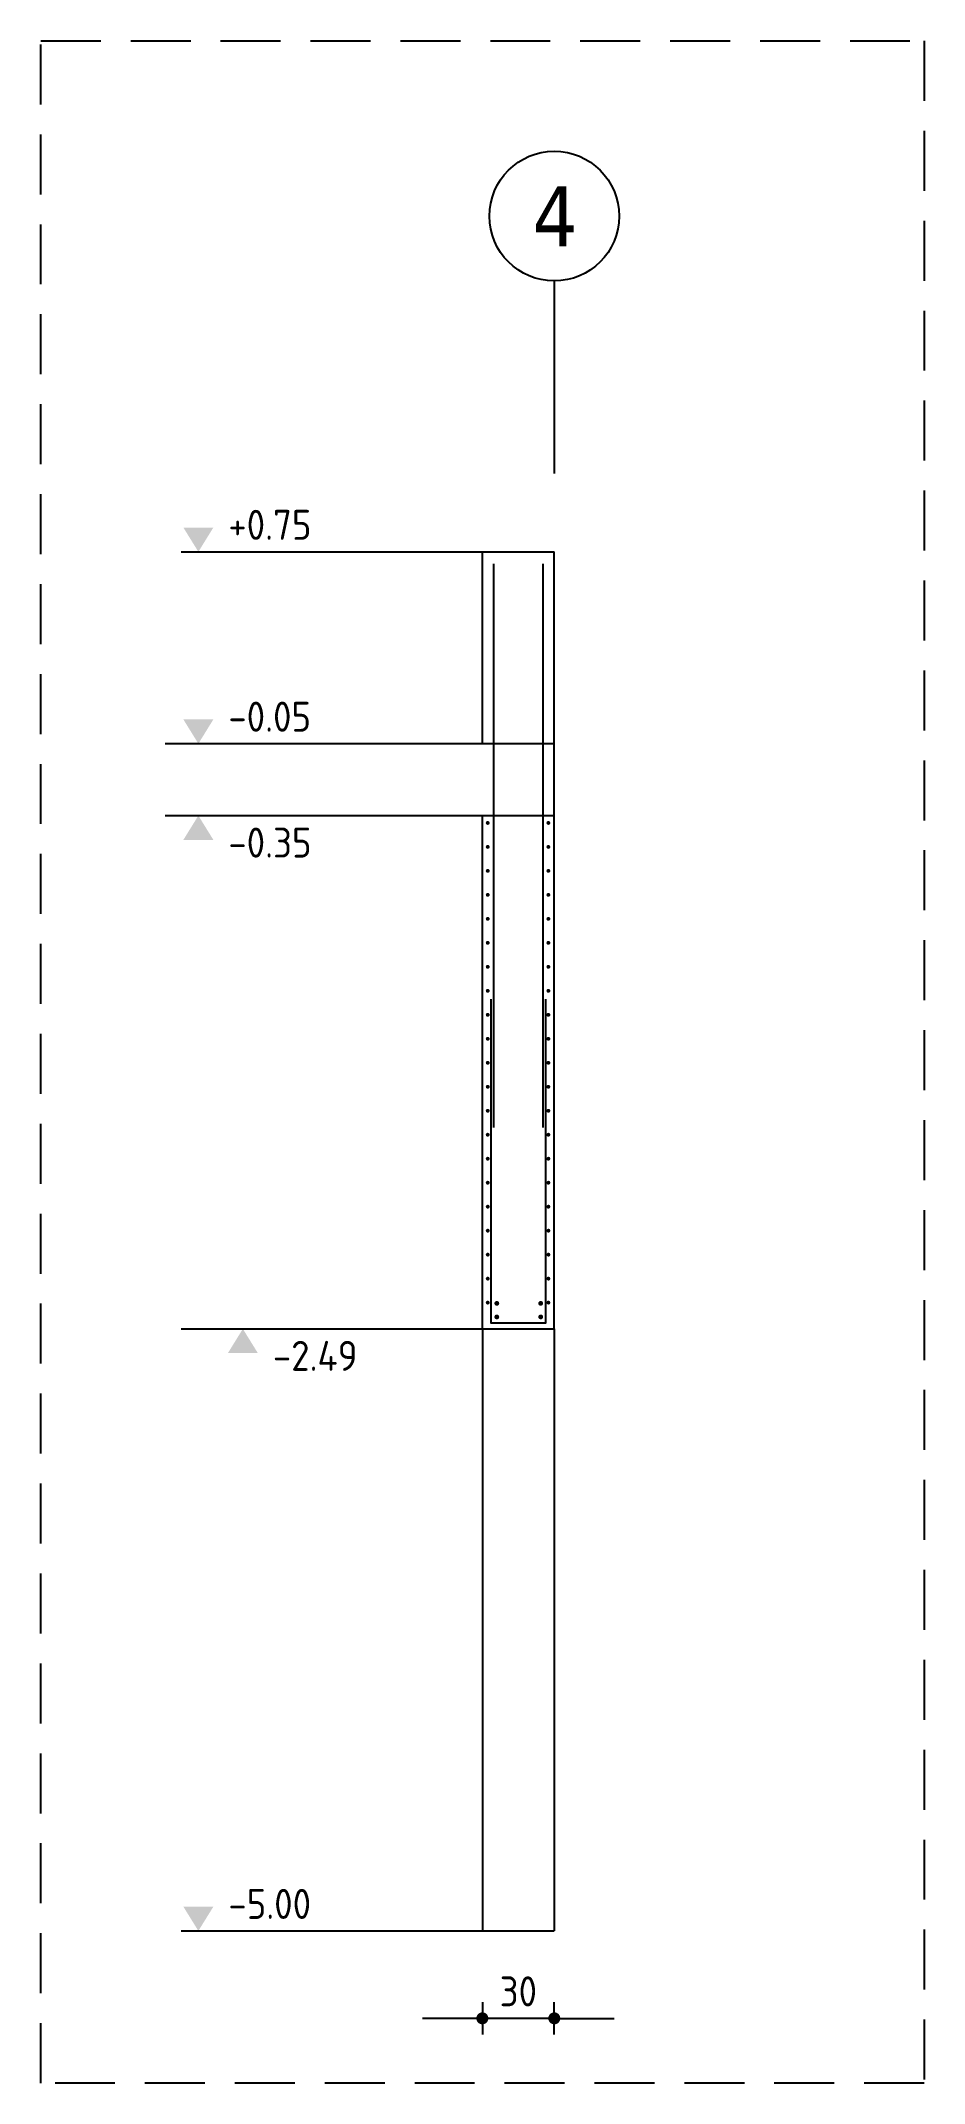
# Model space of a CAD drawing. Extents: x -9.7 to 84.9, y -22.5 to 53.6.
# Drawn here: x 41.63 to 45.32, y 45.04 to 53.56 of the extents above; entities that cross this region are included whole.
import ezdxf

# ---------------------------------------------------------------- set-up
doc = ezdxf.new("R2010")
doc.units = 0
doc.header["$LTSCALE"] = 0.5
doc.linetypes.add('AUSGEZOGEN', pattern=[1000.01, 1000, 0.01])
doc.linetypes.add('STRICHLINIE', pattern=[0.75, 0.5, -0.25])
for name, color, linetype in [('ACHSEN', 7, 'Continuous'), ('AFU', 7, 'Continuous'), ('BETON', 7, 'Continuous'), ('DETAIL', 7, 'Continuous'), ('HILFE', 7, 'Continuous'), ('koten', 7, 'Continuous'), ('MASSE', 7, 'Continuous'), ('OBJEKT', 7, 'Continuous'), ('RND', 7, 'Continuous'), ('SFP_Achsen', 7, 'Continuous')]:
    doc.layers.add(name, color=color, linetype=linetype)
doc.styles.add('helv', font='tahoma.ttf')
doc.styles.add('txt', font='isocp.shx')
doc.linetypes.add('AFU_50K', pattern='A,0.15,["/",Standard,S=0.2,R=0,X=-0.01,Y=-0.1],0.07,["/",Standard,S=0.2,R=0,X=-0.01,Y=-0.1],0.15', length=0.37)
doc.dimstyles.new('DOT_I', dxfattribs={"dimscale": 0.5, "dimtxt": 0.25, "dimasz": 0.25, "dimexe": 0.1, "dimexo": 0.3, "dimgap": 0.1, "dimtad": 1, "dimdec": 3, "dimzin": 3, "dimtxsty": 'txt', "dimblk": 'DOT', "dimblk1": 'DOT', "dimblk2": 'DOT', "dimsah": 1, "dimcen": 0.1, "dimse1": 1, "dimse2": 1, "dimazin": 0, "dimtfac": 1, "dimtdec": 4, "dimtix": 1, "dimtmove": 2, "dimatfit": 3, "dimfxl": 0, "dimtvp": 1, "dimtolj": 1, "dimtzin": 0, "dimarcsym": 0})

msp = doc.modelspace()

# ---------------------------------------------------------------- texts
at = {"layer": 'SFP_Achsen', "color": 6, "linetype": 'AUSGEZOGEN', "style": 'helv'}
msp.add_text('4', height=0.25, dxfattribs=at).set_placement((43.6852, 52.7026))

# ---------------------------------------------------------------- blocks, each defined once
blk = doc.blocks.new('okrd_o')
at = {"layer": 'koten', "color": 7, "linetype": 'Continuous'}
blk.add_solid([(-0.125, 0.202), (0.125, 0.202), (0, 0)], dxfattribs=at)
at = {"layer": 'koten', "style": 'txt'}
blk.add_attdef('OKRD', (0.25, 0.1), '', height=0.25, dxfattribs=at)
blk = doc.blocks.new('okrd_u')
at = {"layer": 'koten', "color": 7, "linetype": 'Continuous'}
blk.add_solid([(-0.125, -0.202), (0.125, -0.202), (0, 0)], dxfattribs=at)
at = {"layer": 'koten', "style": 'txt'}
blk.add_attdef('OKRD', (0.25, -0.35), '', height=0.25, dxfattribs=at)
blk = doc.blocks.new('DOT')
at = {"layer": 'MASSE', "color": 7, "linetype": 'Continuous'}
for p, q in [((0, 0), (-1, 0)), ((0, 0.54), (0, -0.54))]:
    blk.add_line(p, q, dxfattribs=at)
at = {"layer": 'MASSE', "color": 7, "linetype": 'Continuous', "const_width": 0.2}
blk.add_lwpolyline([(-0.1, 0, 1), (0.1, 0, 1)], format="xyb", close=True, dxfattribs=at)
blk = doc.blocks.new('*D26')
at = {"layer": 'Defpoints', "color": 0, "linetype": 'AUSGEZOGEN', "transparency": 16777216}
for p in [(43.4759, 45.3145), (43.4759, 45.3145), (43.7759, 45.3145)]:
    blk.add_point(p, dxfattribs=at)
at = {"layer": 'MASSE', "color": 0, "linetype": 'AUSGEZOGEN', "lineweight": -2, "transparency": 16777216}
for p, q in [((43.3509, 45.3145), (43.2259, 45.3145)), ((43.7759, 45.3145), (43.4759, 45.3145)), ((43.9009, 45.3145), (44.0259, 45.3145))]:
    blk.add_line(p, q, dxfattribs=at)
at = {"layer": 'MASSE', "color": 0, "linetype": 'AUSGEZOGEN', "lineweight": -2, "transparency": 16777216, "xscale": 0.125, "yscale": 0.125, "zscale": 0.125}
blk.add_blockref('DOT', (43.4759, 45.3145), dxfattribs=at)
at = {"layer": 'MASSE', "color": 0, "linetype": 'AUSGEZOGEN', "lineweight": -2, "transparency": 16777216, "xscale": 0.125, "yscale": 0.125, "zscale": 0.125, "rotation": 180}
blk.add_blockref('DOT', (43.7759, 45.3145), dxfattribs=at)
at = {"layer": 'MASSE', "color": 0, "linetype": 'AUSGEZOGEN', "transparency": 16777216, "insert": (43.6259, 45.427), "char_height": 0.125, "attachment_point": 5, "style": 'txt'}
blk.add_mtext('\\A1;30', dxfattribs=at)

# ---------------------------------------------------------------- dimensions: what is measured, and where the dimension line sits
at = {"layer": 'MASSE', "color": 7, "linetype": 'AUSGEZOGEN'}
dim = msp.add_linear_dim(base=(43.4759, 45.3145), p1=(43.7759, 45.3145), p2=(43.4759, 45.3145), dimstyle='DOT_I', override={"dimdec": 0, "dimlfac": 100}, dxfattribs=at)
dim.commit()
dim.dimension.update_dxf_attribs({"geometry": '*D26', "text_midpoint": (43.6259, 45.427)})

# ---------------------------------------------------------------- linework, layer by layer
at = {"layer": 'ACHSEN', "color": 140, "linetype": 'AUSGEZOGEN'}
msp.add_line((43.7759, 52.5583), (43.7759, 51.7558), dxfattribs=at)
at = {"layer": 'AFU', "color": 8, "linetype": 'AFU_50K'}
for p, q in [((43.4759, 50.6291), (43.7759, 50.6291)), ((43.4759, 50.3291), (43.7759, 50.3291))]:
    msp.add_line(p, q, dxfattribs=at)
at = {"layer": 'BETON', "color": 6, "linetype": 'AUSGEZOGEN'}
for p, q in [((43.4759, 51.4291), (43.7759, 51.4291)), ((43.4759, 50.6291), (43.4759, 51.4291)), ((43.7759, 48.1891), (43.7759, 51.4291)), ((42.1533, 50.6291), (43.4759, 50.6291)), ((42.1533, 50.3291), (43.4759, 50.3291)), ((43.4759, 48.1891), (43.4759, 50.3291)), ((43.4759, 48.1891), (43.7759, 48.1891))]:
    msp.add_line(p, q, dxfattribs=at)
at = {"layer": 'DETAIL', "color": 102, "linetype": 'STRICHLINIE'}
msp.add_lwpolyline([(41.6343, 45.0443), (41.6343, 53.5594), (45.3186, 53.5594), (45.3186, 45.0443)], close=True, dxfattribs=at)
at = {"layer": 'HILFE', "color": 102, "linetype": 'AUSGEZOGEN'}
for p, q in [((42.2194, 51.4291), (43.4759, 51.4291)), ((42.2194, 48.1891), (43.4759, 48.1891)), ((42.2194, 45.6791), (43.4759, 45.6791))]:
    msp.add_line(p, q, dxfattribs=at)
at = {"layer": 'OBJEKT', "color": 7, "linetype": 'AUSGEZOGEN'}
for p, q in [((43.4759, 48.1891), (43.4759, 45.6791)), ((43.7759, 48.1891), (43.7759, 45.6791)), ((43.4759, 45.6791), (43.7759, 45.6791))]:
    msp.add_line(p, q, dxfattribs=at)
at = {"layer": 'RND', "color": 1, "linetype": 'AUSGEZOGEN'}
for points in [[(43.5238, 49.0291), (43.5238, 51.3791)], [(43.7302, 49.0291), (43.7302, 51.3791)], [(43.5109, 49.5641), (43.5109, 48.2141), (43.7409, 48.2141), (43.7409, 49.5641)]]:
    msp.add_lwpolyline(points, dxfattribs=at)
at = {"layer": 'RND', "color": 7, "linetype": 'AUSGEZOGEN'}
for points, const_width in [([(43.4943, 50.2986, 1), (43.5023, 50.2986, 1)], 0.008), ([(43.7473, 50.2986, 1), (43.7553, 50.2986, 1)], 0.008), ([(43.4943, 50.1986, 1), (43.5023, 50.1986, 1)], 0.008), ([(43.7473, 50.1986, 1), (43.7553, 50.1986, 1)], 0.008), ([(43.4943, 50.0986, 1), (43.5023, 50.0986, 1)], 0.008), ([(43.7473, 50.0986, 1), (43.7553, 50.0986, 1)], 0.008), ([(43.4943, 49.9986, 1), (43.5023, 49.9986, 1)], 0.008), ([(43.7473, 49.9986, 1), (43.7553, 49.9986, 1)], 0.008), ([(43.4943, 49.8986, 1), (43.5023, 49.8986, 1)], 0.008), ([(43.7473, 49.8986, 1), (43.7553, 49.8986, 1)], 0.008), ([(43.4943, 49.7986, 1), (43.5023, 49.7986, 1)], 0.008), ([(43.7473, 49.7986, 1), (43.7553, 49.7986, 1)], 0.008), ([(43.4943, 49.6986, 1), (43.5023, 49.6986, 1)], 0.008), ([(43.7473, 49.6986, 1), (43.7553, 49.6986, 1)], 0.008), ([(43.4943, 49.5986, 1), (43.5023, 49.5986, 1)], 0.008), ([(43.7473, 49.5986, 1), (43.7553, 49.5986, 1)], 0.008), ([(43.4943, 49.4986, 1), (43.5023, 49.4986, 1)], 0.008), ([(43.7473, 49.4986, 1), (43.7553, 49.4986, 1)], 0.008), ([(43.4943, 49.3986, 1), (43.5023, 49.3986, 1)], 0.008), ([(43.7473, 49.3986, 1), (43.7553, 49.3986, 1)], 0.008), ([(43.4943, 49.2986, 1), (43.5023, 49.2986, 1)], 0.008), ([(43.7473, 49.2986, 1), (43.7553, 49.2986, 1)], 0.008), ([(43.4943, 49.1986, 1), (43.5023, 49.1986, 1)], 0.008), ([(43.7473, 49.1986, 1), (43.7553, 49.1986, 1)], 0.008), ([(43.4943, 49.0986, 1), (43.5023, 49.0986, 1)], 0.008), ([(43.7473, 49.0986, 1), (43.7553, 49.0986, 1)], 0.008), ([(43.4943, 48.9986, 1), (43.5023, 48.9986, 1)], 0.008), ([(43.7473, 48.9986, 1), (43.7553, 48.9986, 1)], 0.008), ([(43.4943, 48.8986, 1), (43.5023, 48.8986, 1)], 0.008), ([(43.7473, 48.8986, 1), (43.7553, 48.8986, 1)], 0.008), ([(43.4943, 48.7986, 1), (43.5023, 48.7986, 1)], 0.008), ([(43.7473, 48.7986, 1), (43.7553, 48.7986, 1)], 0.008), ([(43.4943, 48.6986, 1), (43.5023, 48.6986, 1)], 0.008), ([(43.7473, 48.6986, 1), (43.7553, 48.6986, 1)], 0.008), ([(43.4943, 48.5986, 1), (43.5023, 48.5986, 1)], 0.008), ([(43.7473, 48.5986, 1), (43.7553, 48.5986, 1)], 0.008), ([(43.4943, 48.4986, 1), (43.5023, 48.4986, 1)], 0.008), ([(43.7473, 48.4986, 1), (43.7553, 48.4986, 1)], 0.008), ([(43.4943, 48.3986, 1), (43.5023, 48.3986, 1)], 0.008), ([(43.7473, 48.3986, 1), (43.7553, 48.3986, 1)], 0.008), ([(43.4943, 48.2986, 1), (43.5023, 48.2986, 1)], 0.008), ([(43.5311, 48.2955, 1), (43.5411, 48.2955, 1)], 0.01), ([(43.7143, 48.2955, 1), (43.7243, 48.2955, 1)], 0.01), ([(43.7473, 48.2986, 1), (43.7553, 48.2986, 1)], 0.008), ([(43.5311, 48.239, 1), (43.5411, 48.239, 1)], 0.01), ([(43.7143, 48.239, 1), (43.7243, 48.239, 1)], 0.01)]:
    msp.add_lwpolyline(points, format="xyb", close=True, dxfattribs=dict(at, const_width=const_width))
at = {"layer": 'SFP_Achsen', "color": 7, "linetype": 'AUSGEZOGEN'}
msp.add_circle((43.7759, 52.8288), 0.2705, dxfattribs=at)

# ---------------------------------------------------------------- block references
at = {"layer": 'koten', "color": 7, "linetype": 'AUSGEZOGEN', "xscale": 0.5, "yscale": 0.5, "zscale": 0.5}
for name, p, values in [('okrd_o', (42.2914, 51.4291), {'OKRD': '+0.75'}), ('okrd_u', (42.477, 48.1891), {'OKRD': '-2.49'}), ('okrd_o', (42.2914, 45.6791), {'OKRD': '-5.00'})]:
    msp.add_blockref(name, p, dxfattribs=at).add_auto_attribs(values)
at = {"layer": 'koten', "color": 7, "linetype": 'AUSGEZOGEN'}
ref = msp.add_blockref('okrd_o', (42.2914, 50.6291), dxfattribs=dict(at, xscale=0.5, yscale=0.5, zscale=0.5))
ref.add_attrib('OKRD', '-0.05', (42.4164, 50.6791), dxfattribs={"layer": '0', "color": 0, "linetype": 'ByBlock', "height": 0.125, "style": 'txt'})
ref = msp.add_blockref('okrd_u', (42.2914, 50.3291), dxfattribs=dict(at, xscale=0.5, yscale=0.5, zscale=0.5))
ref.add_attrib('OKRD', '-0.35', (42.4164, 50.1541), dxfattribs={"layer": '0', "color": 0, "linetype": 'ByBlock', "height": 0.125, "style": 'txt'})

msp.set_redraw_order([(e.dxf.handle, doc.entitydb.next_handle()) for e in msp.query("TEXT MTEXT ATTDEF DIMENSION ARC_DIMENSION")])  # texts and dimensions are drawn at this point

doc.saveas('drawing.dxf')
